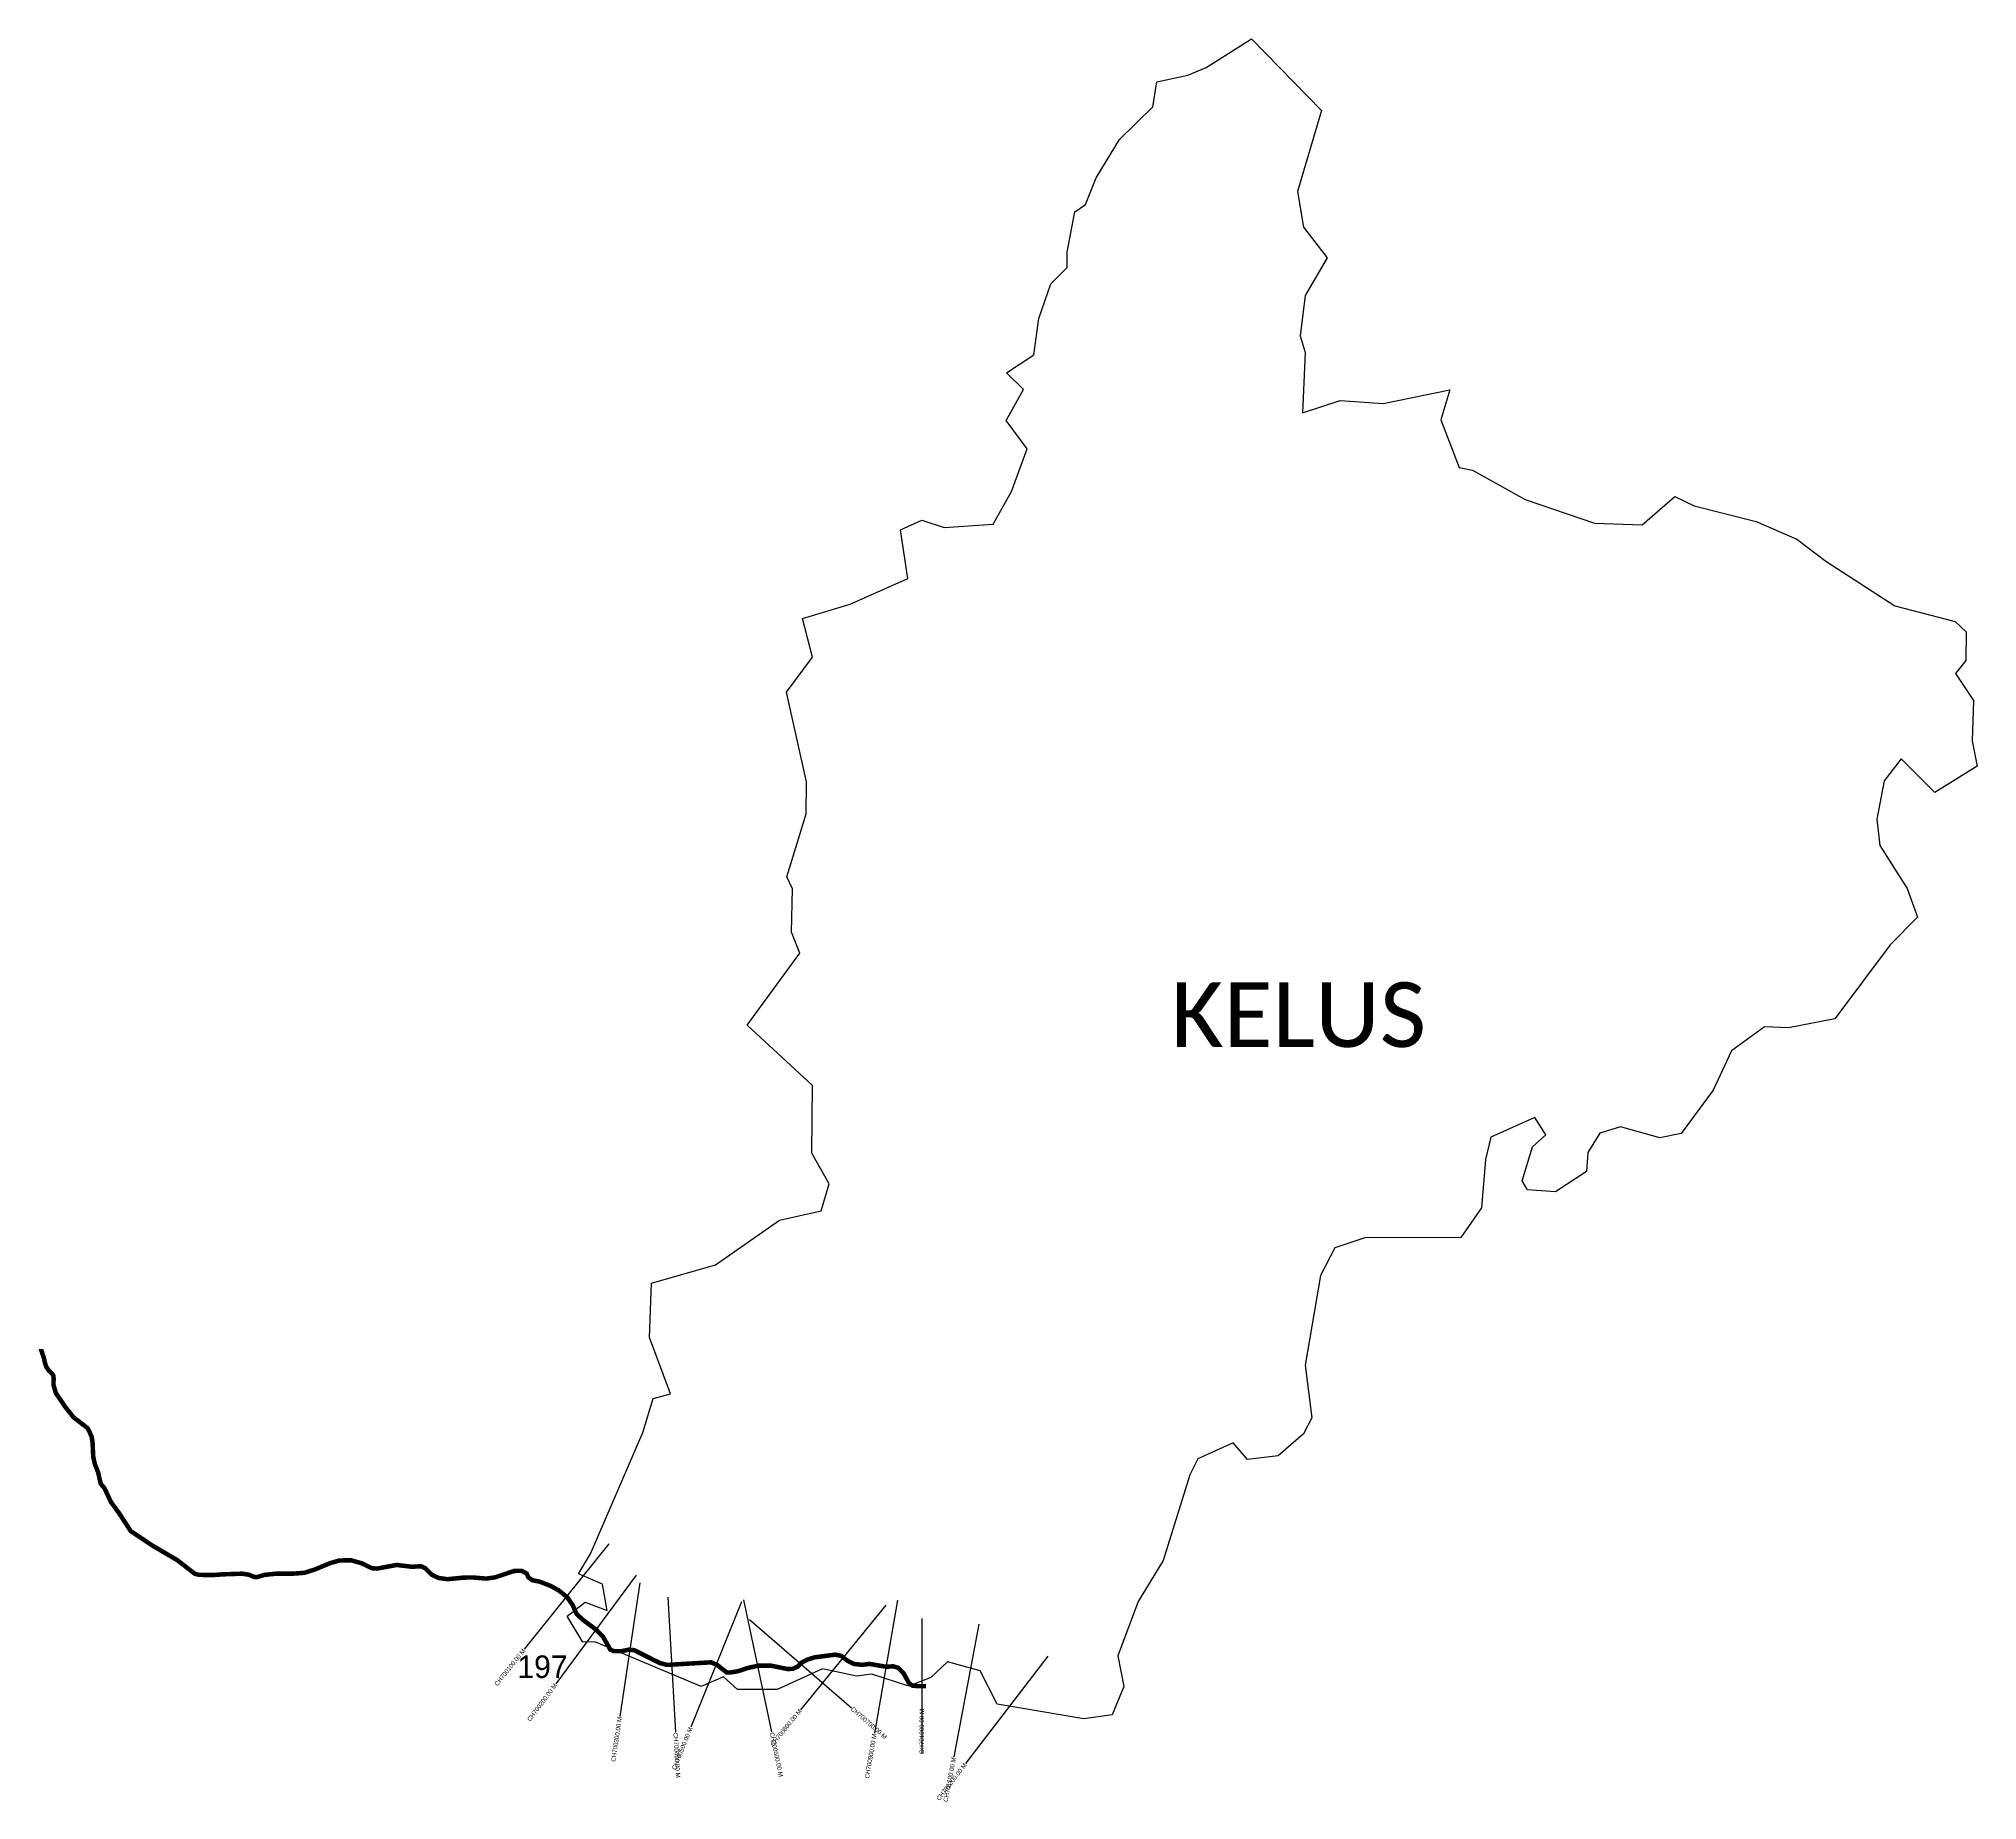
# Model space of a CAD drawing. Header units: metres. Extents: x 346663 to 350968, y 1759249 to 1763161.
import ezdxf
from ezdxf.enums import TextEntityAlignment as Align

# ---------------------------------------------------------------- set-up
doc = ezdxf.new("R2010")
doc.units = ezdxf.units.M
for name, color, linetype in [('CS', 134, 'Continuous'), ('CSMark', 6, 'Continuous'), ('UNPROTECTED', 10, 'Continuous'), ('VILLAGE NAME', 250, 'Continuous')]:
    doc.layers.add(name, color=color, linetype=linetype)

msp = doc.modelspace()

# ---------------------------------------------------------------- linework, layer by layer
at = {"color": 6}
for points in [[(349511.7, 1763002.2), (349458.6, 1762821.9), (349471.6, 1762742.6), (349524.4, 1762675.1), (349475.6, 1762590.8), (349464.6, 1762501.6), (349475.2, 1762464.4), (349469.6, 1762330.7), (349552.9, 1762357.7), (349648.9, 1762351.3), (349796.5, 1762381.4), (349777.1, 1762315.3), (349817.5, 1762209.2), (349847.4, 1762203.5), (349964.4, 1762138.4), (350117.9, 1762085.9), (350223.7, 1762081.8), (350296.3, 1762144.9), (350339.7, 1762123.9), (350477.2, 1762089.6), (350567.3, 1762049.8), (350632, 1762001.1), (350784.6, 1761901.6), (350919.2, 1761867.1), (350943.2, 1761844), (350942.9, 1761780.9), (350919.4, 1761751.8), (350959.5, 1761691.5), (350956.6, 1761602.4), (350967.9, 1761546.1), (350874, 1761487.1), (350799.4, 1761562), (350761.1, 1761513.7), (350745.3, 1761428), (350751.3, 1761370), (350812.7, 1761274.2), (350835.1, 1761210.4), (350774.4, 1761148.9), (350651.6, 1760985), (350549.2, 1760965), (350495.5, 1760967), (350422, 1760913.8), (350381.8, 1760826.2), (350310.6, 1760729.8), (350262.8, 1760720.8), (350175.8, 1760745), (350129.9, 1760731), (350103.4, 1760687.8), (350100.1, 1760645.7), (350031.6, 1760600.9), (349969.1, 1760605.2), (349957.5, 1760625.2), (349980.5, 1760700.3), (350010.1, 1760726.9), (349985.7, 1760766), (349888, 1760722.3), (349876.1, 1760672.5), (349867.2, 1760565.3), (349821.1, 1760499.1), (349607.9, 1760498.3), (349541.1, 1760476.1), (349509.8, 1760414.8), (349475.3, 1760215.4), (349490.2, 1760098.9), (349472.1, 1760063.4), (349415.9, 1760014.3), (349347.4, 1760006.5), (349315.8, 1760043.3), (349237.5, 1760007.9), (349219.2, 1759972.2), (349160.3, 1759781.7), (349104.5, 1759691.1), (349059.7, 1759570.5), (349073, 1759502.1), (349046.7, 1759439.3), (348983.8, 1759430.5), (348791.8, 1759462.7), (348753.6, 1759537.1), (348681.6, 1759557.2), (348644.1, 1759522.3), (348595.1, 1759502.7), (348513.1, 1759529.4), (348479.3, 1759524.9), (348403.5, 1759541.1), (348303.2, 1759495.3), (348215.1, 1759495.3), (348183.6, 1759523.6), (348134.4, 1759502.2), (347898, 1759601.1), (347871.7, 1759600.3), (347837, 1759657.9), (347876.3, 1759689.2), (347925.8, 1759670.7), (347914.9, 1759729), (347861.7, 1759752.1), (347888.7, 1759797), (348004.6, 1760066), (348027.4, 1760142), (348065.9, 1760151.8), (348019.5, 1760277.4), (348023.8, 1760397.6), (348166.2, 1760438.5), (348308.3, 1760537.9), (348400.5, 1760558.2), (348418.5, 1760618.3), (348380.3, 1760686.1), (348381.1, 1760836.6), (348236.2, 1760970.4), (348353.6, 1761130.7), (348335.1, 1761177.5), (348337.2, 1761273.5), (348324.8, 1761300.3), (348367.6, 1761440.2), (348367.8, 1761511.4), (348323.8, 1761710.6), (348381.2, 1761787.6), (348359.3, 1761874), (348465, 1761905.8), (348593.1, 1761963), (348576.6, 1762070.5), (348624.1, 1762091.9), (348673.6, 1762076.2), (348782.4, 1762083), (348823.7, 1762156.1), (348858.5, 1762250.9), (348811.3, 1762313.4), (348849.8, 1762382.5), (348812.5, 1762419.3), (348873.3, 1762459.2), (348884.4, 1762540.3), (348910.8, 1762617.4), (348946.7, 1762653.2), (348946.9, 1762687.6), (348964.2, 1762776.8), (348987.7, 1762793.6), (349011.7, 1762852.4), (349063.3, 1762937.5), (349137.6, 1763010), (349146.1, 1763065.3), (349214.9, 1763080.3), (349255.6, 1763097.8), (349356.4, 1763161.3)], [(349356.4, 1763161.3), (349511.7, 1763002.2)]]:
    msp.add_lwpolyline(points, dxfattribs=at)
at = {"layer": 'CS'}
for p, q in [((347929, 1759818.7), (347741.4, 1759584.6)), ((347989.6, 1759749.4), (347811.4, 1759508.1)), ((347998.2, 1759732.3), (347953.7, 1759435.6)), ((348059.9, 1759700.4), (348077.3, 1759400.9)), ((348223.8, 1759690.1), (348111.3, 1759412)), ((348228.5, 1759694.6), (348290.7, 1759401.1)), ((348544.5, 1759683), (348354.8, 1759450.5)), ((348569.9, 1759693.8), (348519.1, 1759398.1)), ((348241.3, 1759651.2), (348468, 1759454.7)), ((348624.1, 1759652.9), (348624.1, 1759352.9)), ((348751.2, 1759640.6), (348695.5, 1759345.8)), ((348904.1, 1759569.1), (348721.3, 1759331.1))]:
    msp.add_line(p, q, dxfattribs=at)
at = {"layer": 'UNPROTECTED', "const_width": 10, "flags": 128}
msp.add_lwpolyline([(346668.3, 1760251.6), (346668.4, 1760250), (346671.6, 1760240.7), (346674.4, 1760232.5), (346677.4, 1760219.3), (346680.6, 1760210.8), (346686.3, 1760202.8), (346693.1, 1760196.5), (346695.5, 1760192.8), (346696.5, 1760184.8), (346695.9, 1760179), (346696.2, 1760170.6), (346701.3, 1760153.7), (346721.9, 1760123.2), (346740.9, 1760099.5), (346763.3, 1760082.3), (346771.6, 1760075.8), (346775.4, 1760068.9), (346780.9, 1760056.1), (346782.8, 1760042.4), (346784.1, 1760013.3), (346787.5, 1759996.9), (346795, 1759977.7), (346798.6, 1759961.8), (346800.8, 1759952.4), (346803.8, 1759948.8), (346808.9, 1759942.9), (346815.1, 1759929.8), (346823.4, 1759911.9), (346841.9, 1759886.6), (346867.4, 1759847.3), (346913.9, 1759816.1), (346970.5, 1759782.8), (346986.9, 1759770.2), (347000.6, 1759759.5), (347009.5, 1759752.6), (347018.9, 1759750), (347049.8, 1759749.5), (347071.5, 1759751.1), (347114.8, 1759752.6), (347130.3, 1759750.2), (347140.8, 1759745.5), (347147.7, 1759744.9), (347152.2, 1759746.3), (347164.3, 1759749.9), (347176.9, 1759751.2), (347192.3, 1759752.8), (347207.4, 1759752.8), (347228.6, 1759752.7), (347253.4, 1759754.6), (347276.4, 1759762), (347309.6, 1759775.7), (347330.4, 1759781.9), (347356.8, 1759782.4), (347380.4, 1759775.7), (347402.9, 1759764.7), (347414.2, 1759763.9), (347441.5, 1759768.9), (347458, 1759772), (347474.6, 1759770), (347492.1, 1759767.9), (347511.8, 1759769.2), (347521.3, 1759764.9), (347536.1, 1759750.1), (347550.9, 1759743.2), (347570.8, 1759740.3), (347606, 1759743.8), (347626, 1759744.3), (347656.8, 1759741.7), (347676.1, 1759744.3), (347704, 1759753.6), (347719.2, 1759758.7), (347735.9, 1759758.9), (347746.8, 1759752.8), (347750.2, 1759744.9), (347758.7, 1759738.2), (347775.7, 1759734.8), (347800.9, 1759725), (347818.7, 1759714.9), (347836.4, 1759700.7), (347848.9, 1759682.9), (347857.4, 1759663.3), (347870.9, 1759650.6), (347901.4, 1759628), (347916.1, 1759612.6), (347922.2, 1759602), (347929.3, 1759589.5), (347932.8, 1759583.5), (347940.8, 1759580.6), (347958, 1759580.6), (347975.3, 1759584.1), (347985.9, 1759582.5), (348000.3, 1759575.3), (348012, 1759569.5), (348018.3, 1759566.3), (348028.6, 1759561.1), (348042.8, 1759554.1), (348058.3, 1759550), (348090.2, 1759551.9), (348134.5, 1759554.5), (348155.9, 1759555.7), (348169.3, 1759550.3), (348183.1, 1759539.4), (348190.8, 1759533.4), (348199, 1759533.1), (348216.3, 1759536), (348236.3, 1759542.9), (348262.6, 1759548.5), (348288.7, 1759548.5), (348309.6, 1759544.2), (348326.4, 1759540.8), (348338.6, 1759541.6), (348348.9, 1759546.3), (348355.8, 1759554.3), (348370.7, 1759562), (348386.1, 1759566.8), (348408.3, 1759569.7), (348431.8, 1759572.8), (348445.7, 1759570), (348458.7, 1759559.4), (348473.3, 1759552.2), (348491.1, 1759550.1), (348508.1, 1759552.2), (348525.1, 1759549.3), (348545.5, 1759545.8), (348560, 1759546.9), (348571.2, 1759543.9), (348583.1, 1759532.3), (348592.1, 1759516.1), (348595.5, 1759510), (348603.3, 1759503.9), (348615, 1759502.9), (348633.3, 1759502.9)], dxfattribs=at)

# ---------------------------------------------------------------- texts
at = {"insert": (347726, 1759571), "char_height": 50, "attachment_point": 1}
msp.add_mtext_dynamic_manual_height_columns('\\pxt1;197', width=70.183, gutter_width=1, heights=[0], dxfattribs=at)
at = {"layer": 'CSMark'}
for s, rotation, p in [('CH700100.00 M', 51.3029, (347740.8, 1759583.8)), ('CH700200.00 M', 53.5431, (347810.8, 1759507.3)), ('CH700300.00 M', 81.4747, (347953.6, 1759434.6)), ('CH700500.00 M', 67.9706, (348110.9, 1759411)), ('CH700800.00 M', 50.7872, (348354.2, 1759449.8)), ('CH700900.00 M', 80.2528, (348519, 1759397.1)), ('CH701200.00 M', 52.4802, (348720.7, 1759330.3)), ('CH701100.00 M', 79.2971, (348695.3, 1759344.8))]:
    msp.add_text(s, height=10, rotation=rotation, dxfattribs=at).set_placement(p, align=Align.MIDDLE_RIGHT)
for s, rotation, p in [('CH700700.00 M', 319.071, (348468.8, 1759454)), ('CH701000.00 M', 90, (348624.1, 1759351.9)), ('CH700400.00 M', 273.3374, (348077.4, 1759399.9)), ('CH700600.00 M', 281.9717, (348290.9, 1759400.1))]:
    msp.add_text(s, height=10, rotation=rotation, dxfattribs=at).set_placement(p, align=Align.MIDDLE_LEFT)
at = {"layer": 'VILLAGE NAME', "insert": (349177.7, 1761066.1), "char_height": 143.7, "attachment_point": 1, "rotation": 359.9793}
msp.add_mtext_dynamic_manual_height_columns('{\\fCalibri|b0|i0|c0|p34;KELUS}', width=1418, gutter_width=718.5, heights=[0], dxfattribs=at)

doc.saveas('drawing.dxf')
